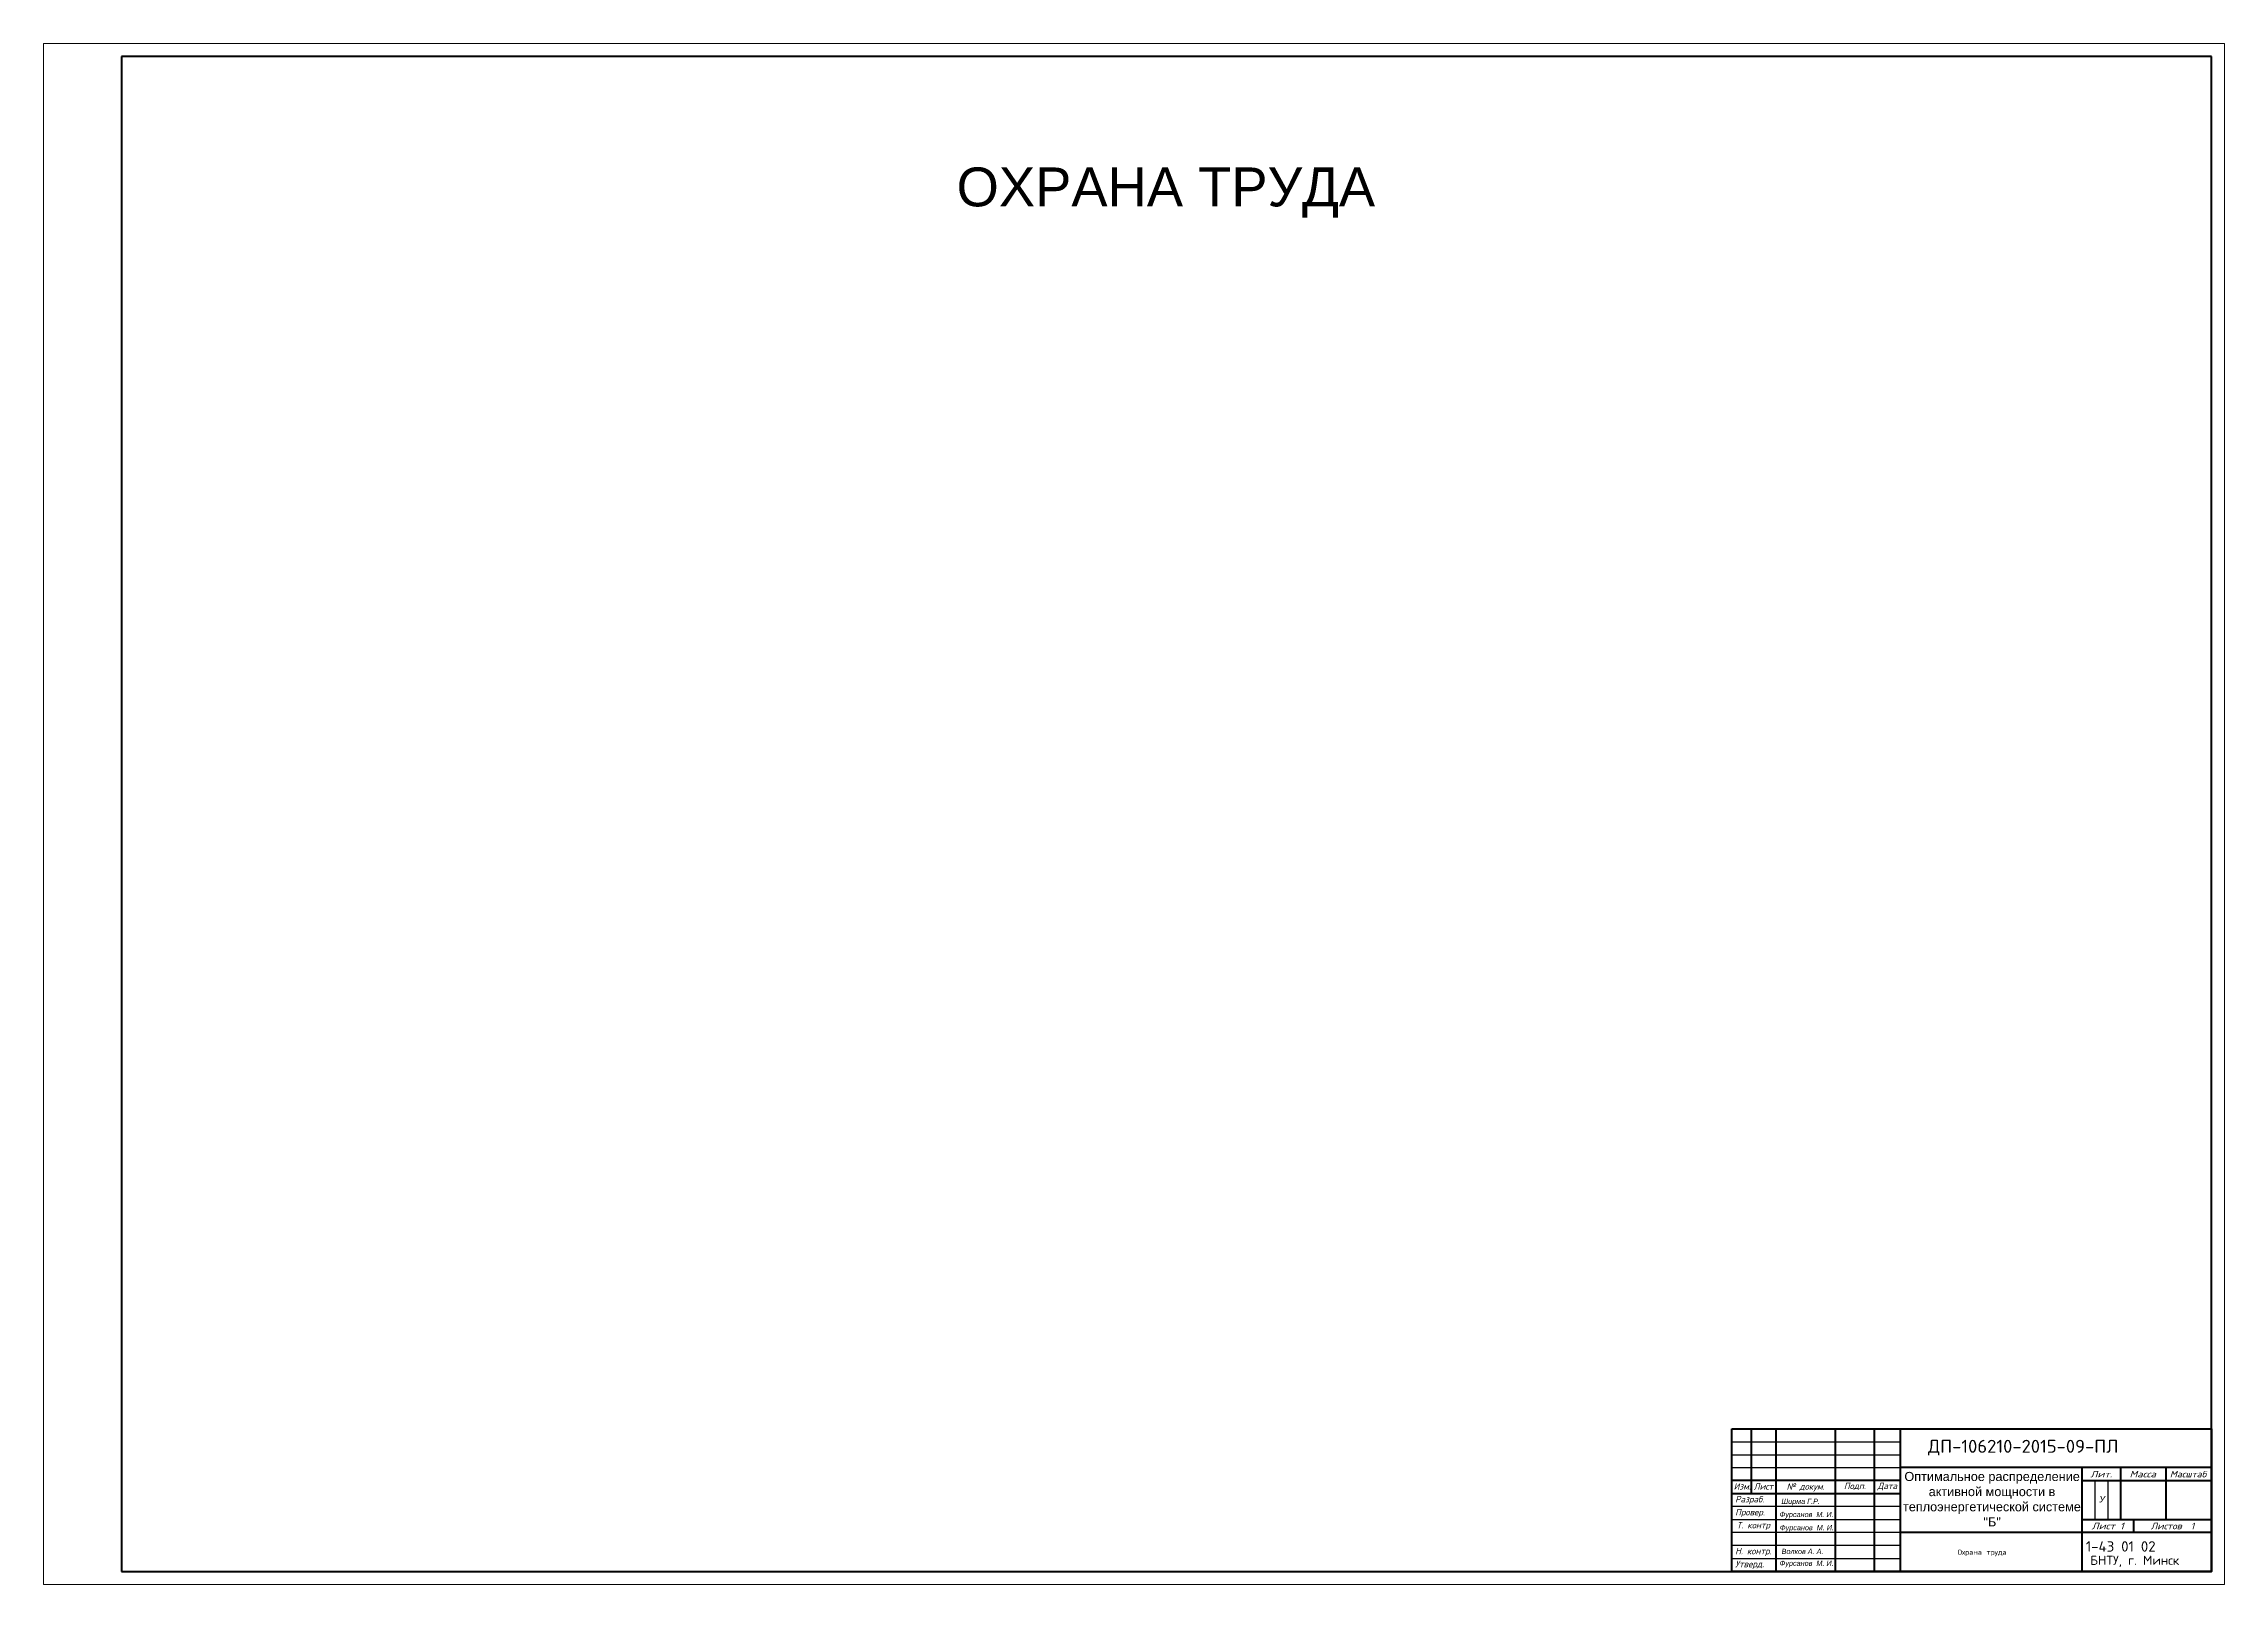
# Model space of a CAD drawing. Header units: millimetres. Extents: x 31864 to 38981, y -7739 to -6115.
# Drawn here: x 38140 to 38981, y -7733 to -7139 of the extents above; entities that cross this region are included whole.
import ezdxf

# ---------------------------------------------------------------- set-up
doc = ezdxf.new("R2010")
doc.units = ezdxf.units.MM
doc.layers.add('6', color=5, linetype='Continuous')
doc.styles.get("Standard").update_dxf_attribs({"font": 'txt.shx', "height": 25})
doc.styles.add('Standart', font='txt.shx', dxfattribs={"width": 0.75, "height": 2.5})
doc.styles.add('STYLE1', font='romans.shx')

msp = doc.modelspace()

# ---------------------------------------------------------------- texts
at = {"insert": (38211.89, -7187.17), "char_height": 15, "attachment_point": 1, "line_spacing_factor": 0.6, "style": 'Standart'}
msp.add_mtext_dynamic_manual_height_columns('\\pi280.22;{\\fArial|b0|i0|c204|p34;\\W1;ОХРАНА ТРУДА }', width=720.8731, gutter_width=401.51, heights=[21.69], dxfattribs=at)
at = {"color": 7, "linetype": 'Continuous', "char_height": 2.5}
for s, insert, width, attachment_point in [('{\\fISOCPEUR|b0|i1|c204|p34;Изм.}', (38791.78, -7695.65), 6.6191, 4), ('{\\fISOCPEUR|b0|i1|c204|p34;Лист}', (38803.25, -7695.65), 10, 5), ('{\\fISOCPEUR|b0|i1|c204|p34;№ докум\\fISOCPEUR|b0|i1|c0|p34;.}', (38819.52, -7696.02), 23, 5), ('{\\fISOCPEUR|b0|i1|c204|p34;Подп.}', (38838.52, -7695.65), 15, 5), ('{\\fISOCPEUR|b0|i1|c204|p34;Дата}', (38851.02, -7695.72), 10, 5), ('{\\fISOCPEUR|b0|i1|c204|p34;\\W1.2;Лит.}', (38933.52, -7690.93), 15, 5), ('{\\fISOCPEUR|b0|i1|c204|p34;\\W1.2;Масса}', (38949.52, -7690.93), 17, 5), ('{\\fISOCPEUR|b0|i1|c204|p34;\\W1.1;Масштаб}', (38967.02, -7690.93), 18, 5), ('{\\fISOCPEUR|b0|i1|c204|p34;Разраб.}', (38792.35, -7700.93), 16.6191, 4), ('{\\fArial|b0|i1|c204|p34;У}', (38932.77, -7699.33), 16.4217, 1), ('{\\fISOCPEUR|b0|i1|c204|p34;Провер.}', (38792.35, -7705.93), 16.6191, 4), ('{\\fISOCPEUR|b0|i1|c204|p34;Т. контр}', (38792.95, -7710.93), 16.0186, 4), ('{\\fISOCPEUR|b0|i1|c204|p34;\\W1.2;Лист 1 \\W1;  }', (38936.02, -7710.93), 20, 5), ('{\\fISOCPEUR|b0|i1|c204|p34;\\W1.1;Листов  1   }', (38961.02, -7710.93), 30, 5), ('{\\fISOCPEUR|b0|i1|c204|p34;Н. контр.}', (38792.35, -7720.93), 16.6191, 4), ('{\\fISOCPEUR|b0|i1|c204|p34;Утверд.}', (38792.35, -7725.93), 16.6191, 4)]:
    msp.add_mtext(s, dxfattribs=dict(at, insert=insert, width=width, attachment_point=attachment_point))
at = {"style": 'Standart'}
for s, width, heights, insert, char_height, attachment_point in [('\\pi0.49831;{\\fArial|b0|i0|c204|p34;\\W1;Оптимальное распределение \\P\\pi9.8798;активной мощности в \\P\\pi-0.044839;теплоэнергетической системе \\P\\pi30.998;"Б"}', 68.2224, [22.93], (38857.12, -7711.08), 3.5, 7), ('{\\W1;Охрана труда}', 41.0985, [0], (38878.1, -7720.01), 2, 1)]:
    msp.add_mtext_dynamic_manual_height_columns(s, width=width, gutter_width=12.5, heights=heights, dxfattribs=dict(at, insert=insert, char_height=char_height, attachment_point=attachment_point))
at = {"linetype": 'Continuous', "char_height": 2, "attachment_point": 1}
for s, insert, width in [('{\\fArial|b0|i1|c204|p34;Ширма Г.Р.}', (38810.21, -7700.41), 19.7662), ('{\\fArial|b0|i1|c204|p34;Фурсанов  М. И.}', (38809.46, -7705.47), 23.7688), ('{\\fArial|b0|i1|c204|p34;Фурсанов  М. И.}', (38809.59, -7710.55), 23.7688), ('{\\fArial|b0|i1|c204|p34;Волков А. А.}', (38810.27, -7719.72), 23.7688), ('{\\fArial|b0|i1|c204|p34;Фурсанов  М. И.}', (38809.48, -7724.29), 23.7688)]:
    msp.add_mtext(s, dxfattribs=dict(at, insert=insert, width=width))
at = {"layer": '6', "color": 0, "style": 'STYLE1'}
for s, height, p in [('ДП-106210-2015-09-ПЛ', 5, (38866.72, -7682.69)), ('  1-43 01 02', 4, (38922.27, -7720.8)), ('БНТУ, г. Минск', 3.5, (38929.28, -7725.9))]:
    msp.add_text(s, height=height, dxfattribs=at).set_placement(p)

# ---------------------------------------------------------------- linework, layer by layer
at = {"lineweight": 9}
for p, q in [((38981.02, -7139.43), (38140.02, -7139.43)), ((38140.02, -7139.43), (38140.02, -7733.43)), ((38981.02, -7733.43), (38981.02, -7139.43)), ((38140.02, -7733.43), (38981.02, -7733.43))]:
    msp.add_line(p, q, dxfattribs=at)
at = {"lineweight": 100}
for p, q in [((38976.02, -7144.43), (38170.02, -7144.43)), ((38976.02, -7728.43), (38976.02, -7144.43)), ((38798.54, -7673.43), (38798.54, -7698.43)), ((38976.02, -7688.42), (38856.02, -7688.43)), ((38946.02, -7708.43), (38946.02, -7713.43)), ((38976.02, -7713.43), (38856.02, -7713.43)), ((38170.02, -7728.46), (38976.02, -7728.43))]:
    msp.add_line(p, q, dxfattribs=at)
at = {"lineweight": 100, "ltscale": 0.3}
msp.add_line((38170.02, -7144.43), (38170.02, -7728.46), dxfattribs=at)
at = {"lineweight": 30}
for p, q in [((38791.02, -7688.43), (38856.02, -7688.43)), ((38931.02, -7693.42), (38931.02, -7708.43)), ((38936.02, -7693.42), (38936.02, -7708.43)), ((38856.02, -7713.43), (38791.02, -7713.43))]:
    msp.add_line(p, q, dxfattribs=at)
msp.add_line((38931.03, -7693.42), (38936.15, -7693.42))
at = {"lineweight": 100}
for points in [[(38791.02, -7673.43), (38976.02, -7673.43), (38976.02, -7728.43), (38791.02, -7728.43), (38791.02, -7673.43)], [(38808.02, -7673.43), (38808.02, -7728.43)], [(38831.02, -7728.43), (38831.02, -7673.43)], [(38846.02, -7673.43), (38846.02, -7728.43)], [(38856.02, -7673.43), (38856.02, -7728.43)], [(38856.02, -7693.43), (38791.02, -7693.43)], [(38926.02, -7688.43), (38926.02, -7728.43)], [(38926.02, -7693.42), (38976.02, -7693.42)], [(38941.02, -7688.43), (38941.02, -7708.43)], [(38958.52, -7708.43), (38958.52, -7688.43)], [(38791.02, -7698.43), (38856.03, -7698.43)], [(38926.02, -7708.43), (38976.02, -7708.43)]]:
    msp.add_lwpolyline(points, dxfattribs=at)
at = {"lineweight": 30}
for points in [[(38791.02, -7678.43), (38856.02, -7678.43)], [(38791.02, -7683.43), (38856.02, -7683.43)], [(38856.02, -7703.43), (38791.02, -7703.43)], [(38791.02, -7708.43), (38856.02, -7708.43)], [(38856.02, -7718.43), (38791.02, -7718.43), (38791.02, -7723.43), (38856.02, -7723.43)]]:
    msp.add_lwpolyline(points, dxfattribs=at)

msp.set_redraw_order([(e.dxf.handle, doc.entitydb.next_handle()) for e in msp.query("TEXT MTEXT ATTDEF DIMENSION ARC_DIMENSION")])  # texts and dimensions are drawn at this point

doc.saveas('drawing.dxf')
